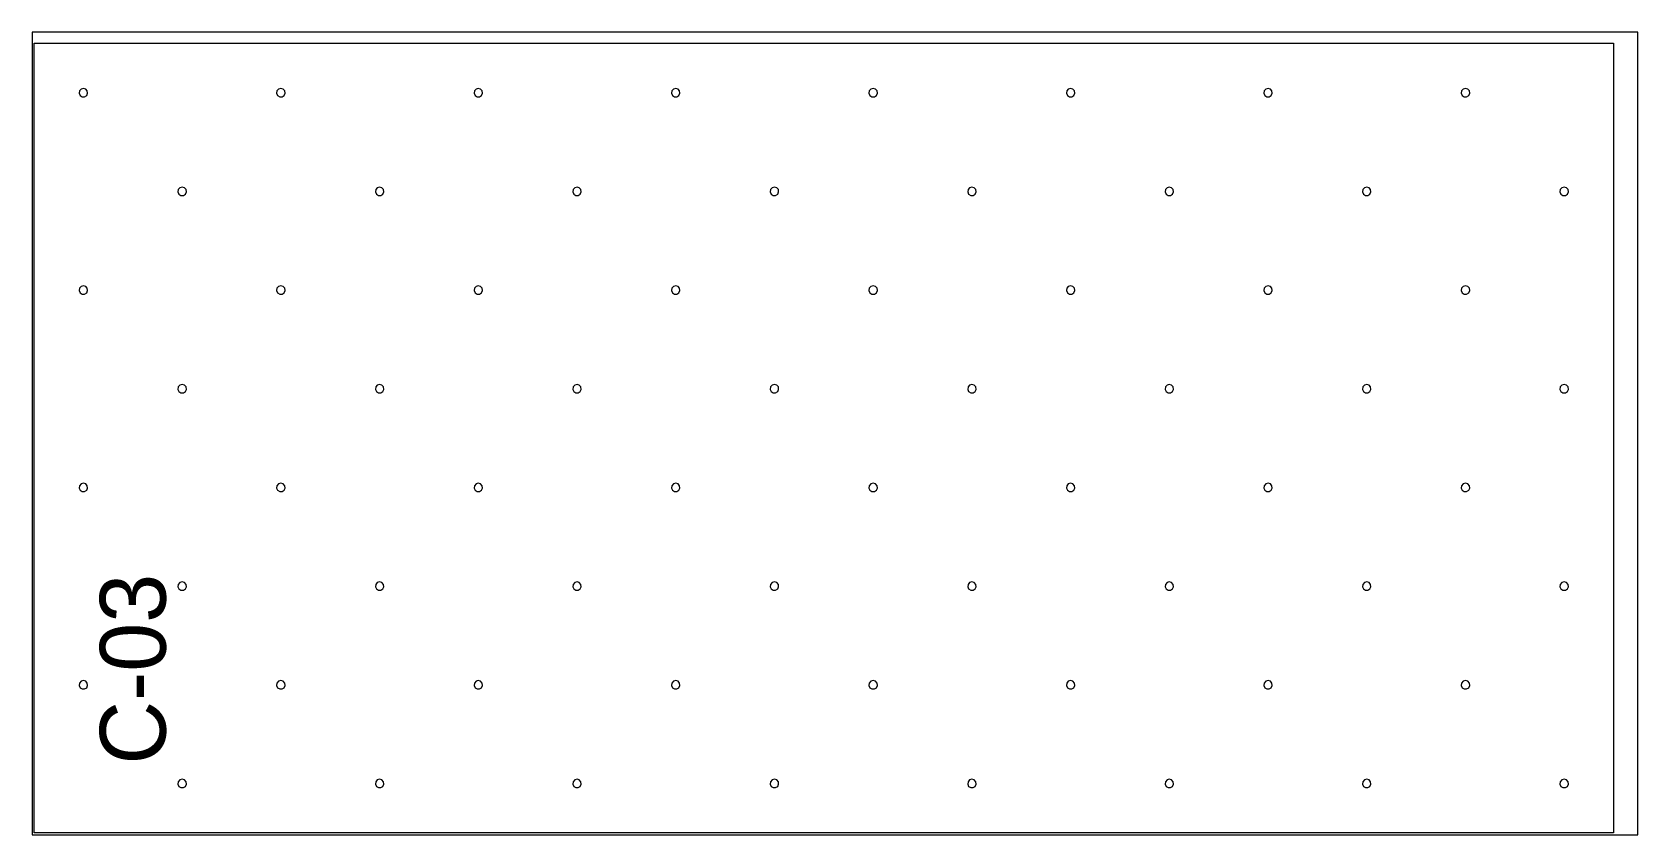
# Model space of a CAD drawing. Extents: x 0 to 287620, y 0 to 1220.
# Drawn here: x 5880 to 8320, y 0 to 1220 of the extents above; entities that cross this region are included whole.
import ezdxf

# ---------------------------------------------------------------- set-up
doc = ezdxf.new("R2010")
doc.units = 0
doc.header["$MEASUREMENT"] = 0
for name, color, linetype, lineweight in [('CUSTOM', 7, 'CONTINUOUS', 0), ('drilling', 7, 'CONTINUOUS', 0), ('FINAL', 7, 'CONTINUOUS', 0)]:
    doc.layers.add(name, color=color, linetype=linetype, lineweight=lineweight)

msp = doc.modelspace()

# ---------------------------------------------------------------- texts
at = {"layer": 'Final', "lineweight": 0}
msp.add_text('C-03', height=100, rotation=90, dxfattribs=at).set_placement((6083, 106.9))

# ---------------------------------------------------------------- linework, layer by layer
at = {"layer": 'CUSTOM', "lineweight": 0}
msp.add_lwpolyline([(5880, 0), (8320, 0), (8320, 1220), (5880, 1220)], close=True, dxfattribs=at)
at = {"layer": 'drilling', "lineweight": 0}
for points in [[(5958, 1134.5), (5954.5, 1133.5), (5952.1, 1130.7), (5951.6, 1127.1), (5953.1, 1123.7), (5956.2, 1121.8), (5959.8, 1121.8), (5962.9, 1123.7), (5964.4, 1127.1), (5963.9, 1130.7), (5961.5, 1133.5)], [(6258, 1134.5), (6254.5, 1133.5), (6252.1, 1130.7), (6251.6, 1127.1), (6253.1, 1123.7), (6256.2, 1121.8), (6259.8, 1121.8), (6262.9, 1123.7), (6264.4, 1127.1), (6263.9, 1130.7), (6261.5, 1133.5)], [(6558, 1134.5), (6554.5, 1133.5), (6552.1, 1130.7), (6551.6, 1127.1), (6553.1, 1123.7), (6556.2, 1121.8), (6559.8, 1121.8), (6562.9, 1123.7), (6564.4, 1127.1), (6563.9, 1130.7), (6561.5, 1133.5)], [(6858, 1134.5), (6854.5, 1133.5), (6852.1, 1130.7), (6851.6, 1127.1), (6853.1, 1123.7), (6856.2, 1121.8), (6859.8, 1121.8), (6862.9, 1123.7), (6864.4, 1127.1), (6863.9, 1130.7), (6861.5, 1133.5)], [(7158, 1134.5), (7154.5, 1133.5), (7152.1, 1130.7), (7151.6, 1127.1), (7153.1, 1123.7), (7156.2, 1121.8), (7159.8, 1121.8), (7162.9, 1123.7), (7164.4, 1127.1), (7163.9, 1130.7), (7161.5, 1133.5)], [(7458, 1134.5), (7454.5, 1133.5), (7452.1, 1130.7), (7451.6, 1127.1), (7453.1, 1123.7), (7456.2, 1121.8), (7459.8, 1121.8), (7462.9, 1123.7), (7464.4, 1127.1), (7463.9, 1130.7), (7461.5, 1133.5)], [(7758, 1134.5), (7754.5, 1133.5), (7752.1, 1130.7), (7751.6, 1127.1), (7753.1, 1123.7), (7756.2, 1121.8), (7759.8, 1121.8), (7762.9, 1123.7), (7764.4, 1127.1), (7763.9, 1130.7), (7761.5, 1133.5)], [(8058, 1134.5), (8054.5, 1133.5), (8052.1, 1130.7), (8051.6, 1127.1), (8053.1, 1123.7), (8056.2, 1121.8), (8059.8, 1121.8), (8062.9, 1123.7), (8064.4, 1127.1), (8063.9, 1130.7), (8061.5, 1133.5)], [(6108, 984.5), (6104.5, 983.5), (6102.1, 980.7), (6101.6, 977.1), (6103.1, 973.7), (6106.2, 971.8), (6109.8, 971.8), (6112.9, 973.7), (6114.4, 977.1), (6113.9, 980.7), (6111.5, 983.5)], [(6408, 984.5), (6404.5, 983.5), (6402.1, 980.7), (6401.6, 977.1), (6403.1, 973.7), (6406.2, 971.8), (6409.8, 971.8), (6412.9, 973.7), (6414.4, 977.1), (6413.9, 980.7), (6411.5, 983.5)], [(6708, 984.5), (6704.5, 983.5), (6702.1, 980.7), (6701.6, 977.1), (6703.1, 973.7), (6706.2, 971.8), (6709.8, 971.8), (6712.9, 973.7), (6714.4, 977.1), (6713.9, 980.7), (6711.5, 983.5)], [(7008, 984.5), (7004.5, 983.5), (7002.1, 980.7), (7001.6, 977.1), (7003.1, 973.7), (7006.2, 971.8), (7009.8, 971.8), (7012.9, 973.7), (7014.4, 977.1), (7013.9, 980.7), (7011.5, 983.5)], [(7308, 984.5), (7304.5, 983.5), (7302.1, 980.7), (7301.6, 977.1), (7303.1, 973.7), (7306.2, 971.8), (7309.8, 971.8), (7312.9, 973.7), (7314.4, 977.1), (7313.9, 980.7), (7311.5, 983.5)], [(7608, 984.5), (7604.5, 983.5), (7602.1, 980.7), (7601.6, 977.1), (7603.1, 973.7), (7606.2, 971.8), (7609.8, 971.8), (7612.9, 973.7), (7614.4, 977.1), (7613.9, 980.7), (7611.5, 983.5)], [(7908, 984.5), (7904.5, 983.5), (7902.1, 980.7), (7901.6, 977.1), (7903.1, 973.7), (7906.2, 971.8), (7909.8, 971.8), (7912.9, 973.7), (7914.4, 977.1), (7913.9, 980.7), (7911.5, 983.5)], [(8208, 984.5), (8204.5, 983.5), (8202.1, 980.7), (8201.6, 977.1), (8203.1, 973.7), (8206.2, 971.8), (8209.8, 971.8), (8212.9, 973.7), (8214.4, 977.1), (8213.9, 980.7), (8211.5, 983.5)], [(5958, 834.5), (5954.5, 833.5), (5952.1, 830.7), (5951.6, 827.1), (5953.1, 823.7), (5956.2, 821.8), (5959.8, 821.8), (5962.9, 823.7), (5964.4, 827.1), (5963.9, 830.7), (5961.5, 833.5)], [(6258, 834.5), (6254.5, 833.5), (6252.1, 830.7), (6251.6, 827.1), (6253.1, 823.7), (6256.2, 821.8), (6259.8, 821.8), (6262.9, 823.7), (6264.4, 827.1), (6263.9, 830.7), (6261.5, 833.5)], [(6558, 834.5), (6554.5, 833.5), (6552.1, 830.7), (6551.6, 827.1), (6553.1, 823.7), (6556.2, 821.8), (6559.8, 821.8), (6562.9, 823.7), (6564.4, 827.1), (6563.9, 830.7), (6561.5, 833.5)], [(6858, 834.5), (6854.5, 833.5), (6852.1, 830.7), (6851.6, 827.1), (6853.1, 823.7), (6856.2, 821.8), (6859.8, 821.8), (6862.9, 823.7), (6864.4, 827.1), (6863.9, 830.7), (6861.5, 833.5)], [(7158, 834.5), (7154.5, 833.5), (7152.1, 830.7), (7151.6, 827.1), (7153.1, 823.7), (7156.2, 821.8), (7159.8, 821.8), (7162.9, 823.7), (7164.4, 827.1), (7163.9, 830.7), (7161.5, 833.5)], [(7458, 834.5), (7454.5, 833.5), (7452.1, 830.7), (7451.6, 827.1), (7453.1, 823.7), (7456.2, 821.8), (7459.8, 821.8), (7462.9, 823.7), (7464.4, 827.1), (7463.9, 830.7), (7461.5, 833.5)], [(7758, 834.5), (7754.5, 833.5), (7752.1, 830.7), (7751.6, 827.1), (7753.1, 823.7), (7756.2, 821.8), (7759.8, 821.8), (7762.9, 823.7), (7764.4, 827.1), (7763.9, 830.7), (7761.5, 833.5)], [(8058, 834.5), (8054.5, 833.5), (8052.1, 830.7), (8051.6, 827.1), (8053.1, 823.7), (8056.2, 821.8), (8059.8, 821.8), (8062.9, 823.7), (8064.4, 827.1), (8063.9, 830.7), (8061.5, 833.5)], [(6108, 684.5), (6104.5, 683.5), (6102.1, 680.7), (6101.6, 677.1), (6103.1, 673.7), (6106.2, 671.8), (6109.8, 671.8), (6112.9, 673.7), (6114.4, 677.1), (6113.9, 680.7), (6111.5, 683.5)], [(6408, 684.5), (6404.5, 683.5), (6402.1, 680.7), (6401.6, 677.1), (6403.1, 673.7), (6406.2, 671.8), (6409.8, 671.8), (6412.9, 673.7), (6414.4, 677.1), (6413.9, 680.7), (6411.5, 683.5)], [(6708, 684.5), (6704.5, 683.5), (6702.1, 680.7), (6701.6, 677.1), (6703.1, 673.7), (6706.2, 671.8), (6709.8, 671.8), (6712.9, 673.7), (6714.4, 677.1), (6713.9, 680.7), (6711.5, 683.5)], [(7008, 684.5), (7004.5, 683.5), (7002.1, 680.7), (7001.6, 677.1), (7003.1, 673.7), (7006.2, 671.8), (7009.8, 671.8), (7012.9, 673.7), (7014.4, 677.1), (7013.9, 680.7), (7011.5, 683.5)], [(7308, 684.5), (7304.5, 683.5), (7302.1, 680.7), (7301.6, 677.1), (7303.1, 673.7), (7306.2, 671.8), (7309.8, 671.8), (7312.9, 673.7), (7314.4, 677.1), (7313.9, 680.7), (7311.5, 683.5)], [(7608, 684.5), (7604.5, 683.5), (7602.1, 680.7), (7601.6, 677.1), (7603.1, 673.7), (7606.2, 671.8), (7609.8, 671.8), (7612.9, 673.7), (7614.4, 677.1), (7613.9, 680.7), (7611.5, 683.5)], [(7908, 684.5), (7904.5, 683.5), (7902.1, 680.7), (7901.6, 677.1), (7903.1, 673.7), (7906.2, 671.8), (7909.8, 671.8), (7912.9, 673.7), (7914.4, 677.1), (7913.9, 680.7), (7911.5, 683.5)], [(8208, 684.5), (8204.5, 683.5), (8202.1, 680.7), (8201.6, 677.1), (8203.1, 673.7), (8206.2, 671.8), (8209.8, 671.8), (8212.9, 673.7), (8214.4, 677.1), (8213.9, 680.7), (8211.5, 683.5)], [(5958, 534.5), (5954.5, 533.5), (5952.1, 530.7), (5951.6, 527.1), (5953.1, 523.7), (5956.2, 521.8), (5959.8, 521.8), (5962.9, 523.7), (5964.4, 527.1), (5963.9, 530.7), (5961.5, 533.5)], [(6258, 534.5), (6254.5, 533.5), (6252.1, 530.7), (6251.6, 527.1), (6253.1, 523.7), (6256.2, 521.8), (6259.8, 521.8), (6262.9, 523.7), (6264.4, 527.1), (6263.9, 530.7), (6261.5, 533.5)], [(6558, 534.5), (6554.5, 533.5), (6552.1, 530.7), (6551.6, 527.1), (6553.1, 523.7), (6556.2, 521.8), (6559.8, 521.8), (6562.9, 523.7), (6564.4, 527.1), (6563.9, 530.7), (6561.5, 533.5)], [(6858, 534.5), (6854.5, 533.5), (6852.1, 530.7), (6851.6, 527.1), (6853.1, 523.7), (6856.2, 521.8), (6859.8, 521.8), (6862.9, 523.7), (6864.4, 527.1), (6863.9, 530.7), (6861.5, 533.5)], [(7158, 534.5), (7154.5, 533.5), (7152.1, 530.7), (7151.6, 527.1), (7153.1, 523.7), (7156.2, 521.8), (7159.8, 521.8), (7162.9, 523.7), (7164.4, 527.1), (7163.9, 530.7), (7161.5, 533.5)], [(7458, 534.5), (7454.5, 533.5), (7452.1, 530.7), (7451.6, 527.1), (7453.1, 523.7), (7456.2, 521.8), (7459.8, 521.8), (7462.9, 523.7), (7464.4, 527.1), (7463.9, 530.7), (7461.5, 533.5)], [(7758, 534.5), (7754.5, 533.5), (7752.1, 530.7), (7751.6, 527.1), (7753.1, 523.7), (7756.2, 521.8), (7759.8, 521.8), (7762.9, 523.7), (7764.4, 527.1), (7763.9, 530.7), (7761.5, 533.5)], [(8058, 534.5), (8054.5, 533.5), (8052.1, 530.7), (8051.6, 527.1), (8053.1, 523.7), (8056.2, 521.8), (8059.8, 521.8), (8062.9, 523.7), (8064.4, 527.1), (8063.9, 530.7), (8061.5, 533.5)], [(6108, 384.5), (6104.5, 383.5), (6102.1, 380.7), (6101.6, 377.1), (6103.1, 373.7), (6106.2, 371.8), (6109.8, 371.8), (6112.9, 373.7), (6114.4, 377.1), (6113.9, 380.7), (6111.5, 383.5)], [(6408, 384.5), (6404.5, 383.5), (6402.1, 380.7), (6401.6, 377.1), (6403.1, 373.7), (6406.2, 371.8), (6409.8, 371.8), (6412.9, 373.7), (6414.4, 377.1), (6413.9, 380.7), (6411.5, 383.5)], [(6708, 384.5), (6704.5, 383.5), (6702.1, 380.7), (6701.6, 377.1), (6703.1, 373.7), (6706.2, 371.8), (6709.8, 371.8), (6712.9, 373.7), (6714.4, 377.1), (6713.9, 380.7), (6711.5, 383.5)], [(7008, 384.5), (7004.5, 383.5), (7002.1, 380.7), (7001.6, 377.1), (7003.1, 373.7), (7006.2, 371.8), (7009.8, 371.8), (7012.9, 373.7), (7014.4, 377.1), (7013.9, 380.7), (7011.5, 383.5)], [(7308, 384.5), (7304.5, 383.5), (7302.1, 380.7), (7301.6, 377.1), (7303.1, 373.7), (7306.2, 371.8), (7309.8, 371.8), (7312.9, 373.7), (7314.4, 377.1), (7313.9, 380.7), (7311.5, 383.5)], [(7608, 384.5), (7604.5, 383.5), (7602.1, 380.7), (7601.6, 377.1), (7603.1, 373.7), (7606.2, 371.8), (7609.8, 371.8), (7612.9, 373.7), (7614.4, 377.1), (7613.9, 380.7), (7611.5, 383.5)], [(7908, 384.5), (7904.5, 383.5), (7902.1, 380.7), (7901.6, 377.1), (7903.1, 373.7), (7906.2, 371.8), (7909.8, 371.8), (7912.9, 373.7), (7914.4, 377.1), (7913.9, 380.7), (7911.5, 383.5)], [(8208, 384.5), (8204.5, 383.5), (8202.1, 380.7), (8201.6, 377.1), (8203.1, 373.7), (8206.2, 371.8), (8209.8, 371.8), (8212.9, 373.7), (8214.4, 377.1), (8213.9, 380.7), (8211.5, 383.5)], [(5958, 234.5), (5954.5, 233.5), (5952.1, 230.7), (5951.6, 227.1), (5953.1, 223.7), (5956.2, 221.8), (5959.8, 221.8), (5962.9, 223.7), (5964.4, 227.1), (5963.9, 230.7), (5961.5, 233.5)], [(6258, 234.5), (6254.5, 233.5), (6252.1, 230.7), (6251.6, 227.1), (6253.1, 223.7), (6256.2, 221.8), (6259.8, 221.8), (6262.9, 223.7), (6264.4, 227.1), (6263.9, 230.7), (6261.5, 233.5)], [(6558, 234.5), (6554.5, 233.5), (6552.1, 230.7), (6551.6, 227.1), (6553.1, 223.7), (6556.2, 221.8), (6559.8, 221.8), (6562.9, 223.7), (6564.4, 227.1), (6563.9, 230.7), (6561.5, 233.5)], [(6858, 234.5), (6854.5, 233.5), (6852.1, 230.7), (6851.6, 227.1), (6853.1, 223.7), (6856.2, 221.8), (6859.8, 221.8), (6862.9, 223.7), (6864.4, 227.1), (6863.9, 230.7), (6861.5, 233.5)], [(7158, 234.5), (7154.5, 233.5), (7152.1, 230.7), (7151.6, 227.1), (7153.1, 223.7), (7156.2, 221.8), (7159.8, 221.8), (7162.9, 223.7), (7164.4, 227.1), (7163.9, 230.7), (7161.5, 233.5)], [(7458, 234.5), (7454.5, 233.5), (7452.1, 230.7), (7451.6, 227.1), (7453.1, 223.7), (7456.2, 221.8), (7459.8, 221.8), (7462.9, 223.7), (7464.4, 227.1), (7463.9, 230.7), (7461.5, 233.5)], [(7758, 234.5), (7754.5, 233.5), (7752.1, 230.7), (7751.6, 227.1), (7753.1, 223.7), (7756.2, 221.8), (7759.8, 221.8), (7762.9, 223.7), (7764.4, 227.1), (7763.9, 230.7), (7761.5, 233.5)], [(8058, 234.5), (8054.5, 233.5), (8052.1, 230.7), (8051.6, 227.1), (8053.1, 223.7), (8056.2, 221.8), (8059.8, 221.8), (8062.9, 223.7), (8064.4, 227.1), (8063.9, 230.7), (8061.5, 233.5)], [(6108, 84.5), (6104.5, 83.5), (6102.1, 80.7), (6101.6, 77.1), (6103.1, 73.7), (6106.2, 71.8), (6109.8, 71.8), (6112.9, 73.7), (6114.4, 77.1), (6113.9, 80.7), (6111.5, 83.5)], [(6408, 84.5), (6404.5, 83.5), (6402.1, 80.7), (6401.6, 77.1), (6403.1, 73.7), (6406.2, 71.8), (6409.8, 71.8), (6412.9, 73.7), (6414.4, 77.1), (6413.9, 80.7), (6411.5, 83.5)], [(6708, 84.5), (6704.5, 83.5), (6702.1, 80.7), (6701.6, 77.1), (6703.1, 73.7), (6706.2, 71.8), (6709.8, 71.8), (6712.9, 73.7), (6714.4, 77.1), (6713.9, 80.7), (6711.5, 83.5)], [(7008, 84.5), (7004.5, 83.5), (7002.1, 80.7), (7001.6, 77.1), (7003.1, 73.7), (7006.2, 71.8), (7009.8, 71.8), (7012.9, 73.7), (7014.4, 77.1), (7013.9, 80.7), (7011.5, 83.5)], [(7308, 84.5), (7304.5, 83.5), (7302.1, 80.7), (7301.6, 77.1), (7303.1, 73.7), (7306.2, 71.8), (7309.8, 71.8), (7312.9, 73.7), (7314.4, 77.1), (7313.9, 80.7), (7311.5, 83.5)], [(7608, 84.5), (7604.5, 83.5), (7602.1, 80.7), (7601.6, 77.1), (7603.1, 73.7), (7606.2, 71.8), (7609.8, 71.8), (7612.9, 73.7), (7614.4, 77.1), (7613.9, 80.7), (7611.5, 83.5)], [(7908, 84.5), (7904.5, 83.5), (7902.1, 80.7), (7901.6, 77.1), (7903.1, 73.7), (7906.2, 71.8), (7909.8, 71.8), (7912.9, 73.7), (7914.4, 77.1), (7913.9, 80.7), (7911.5, 83.5)], [(8208, 84.5), (8204.5, 83.5), (8202.1, 80.7), (8201.6, 77.1), (8203.1, 73.7), (8206.2, 71.8), (8209.8, 71.8), (8212.9, 73.7), (8214.4, 77.1), (8213.9, 80.7), (8211.5, 83.5)]]:
    msp.add_lwpolyline(points, close=True, dxfattribs=at)
at = {"layer": 'Final', "lineweight": 0}
msp.add_lwpolyline([(8283, 1203), (8283, 3), (5883, 3), (5883, 1203)], close=True, dxfattribs=at)

msp.set_redraw_order([(e.dxf.handle, doc.entitydb.next_handle()) for e in msp.query("TEXT MTEXT ATTDEF DIMENSION ARC_DIMENSION")])  # texts and dimensions are drawn at this point

doc.saveas('drawing.dxf')
